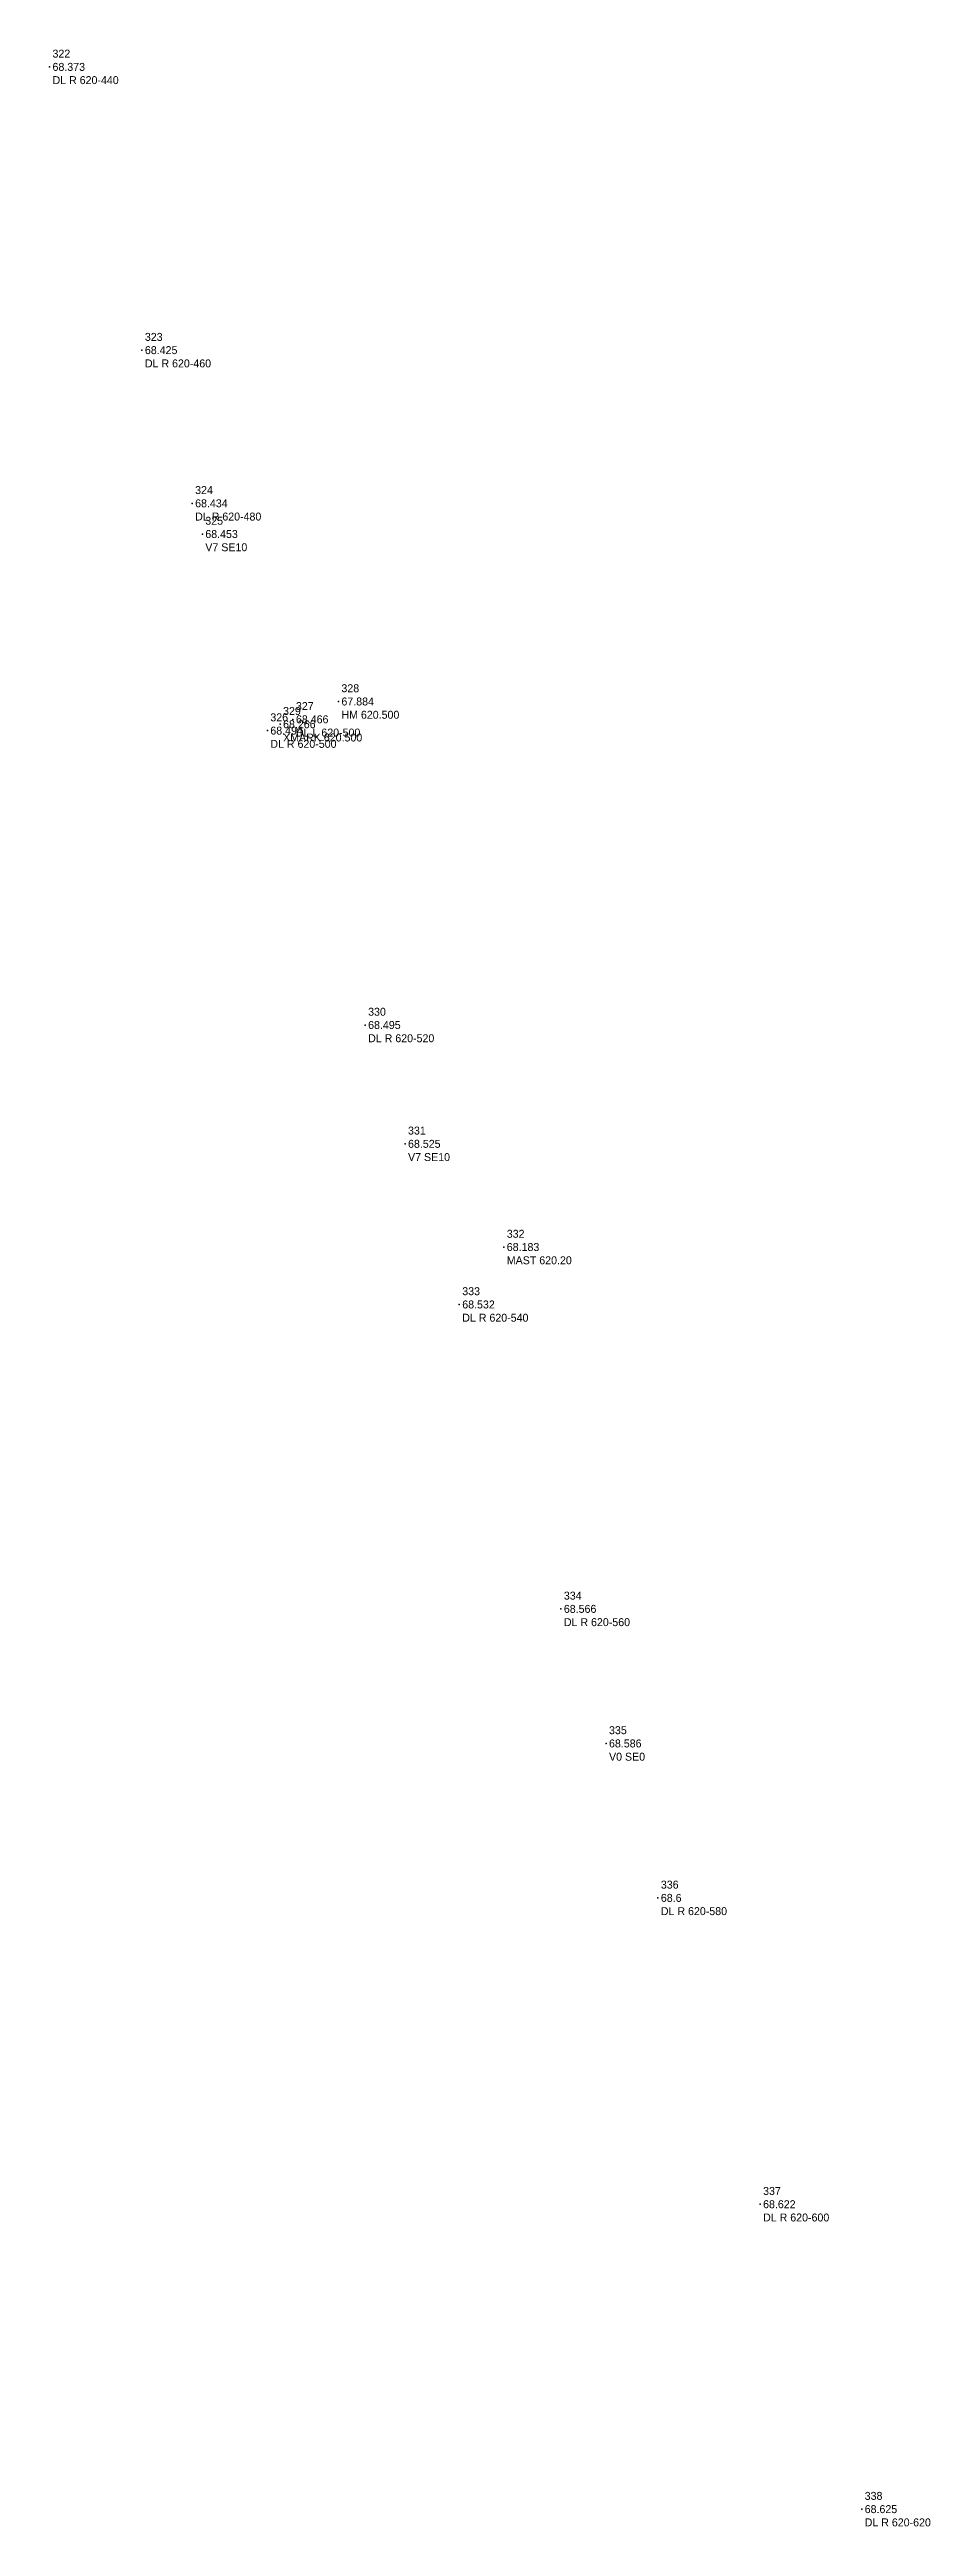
# Model space of a CAD drawing. Header units: metres. Extents: x 169978 to 830021, y 964681 to 1014880.
# Drawn here: x 817370.4 to 817425.8, y 984808 to 984963.7 of the extents above; entities that cross this region are included whole.
import ezdxf

# ---------------------------------------------------------------- set-up
doc = ezdxf.new("R2010")
doc.units = ezdxf.units.M

msp = doc.modelspace()

# ---------------------------------------------------------------- texts
at = {"layer": 'TN CH614-600 TO CH620-620_Survey', "char_height": 0.5, "attachment_point": 4}
for s, insert, width in [(' 322\\P 68.373\\P DL R 620-440', (817370.41, 984962.64, 68.37), 6.5), (' 323\\P 68.425\\P DL R 620-460', (817376.22, 984944.83, 68.42), 6.5), (' 324\\P 68.434\\P DL R 620-480', (817379.38, 984935.2, 68.43), 6.5), (' 325\\P 68.453\\P V7 SE10', (817380.02, 984933.27, 68.45), 4), (' 328\\P 67.884\\P HM 620.500', (817388.58, 984922.74, 67.88), 5.5), (' 326\\P 68.494\\P DL R 620-500', (817384.11, 984920.91, 68.49), 6.5), (' 329\\P 68.266\\P XMARK 620.500', (817384.91, 984921.31, 68.27), 7), (' 327\\P 68.466\\P DL L 620-500', (817385.72, 984921.62, 68.47), 6.5), (' 330\\P 68.495\\P DL R 620-520', (817390.26, 984902.4, 68.49), 6.5), (' 331\\P 68.525\\P V7 SE10', (817392.77, 984894.93, 68.53), 4), (' 332\\P 68.183\\P MAST 620.20', (817398.98, 984888.44, 68.18), 6), (' 333\\P 68.532\\P DL R 620-540', (817396.18, 984884.83, 68.53), 6.5), (' 334\\P 68.566\\P DL R 620-560', (817402.57, 984865.69, 68.57), 6.5), (' 335\\P 68.586\\P V0 SE0', (817405.41, 984857.23, 68.59), 3.5), (' 336\\P 68.6\\P DL R 620-580', (817408.67, 984847.52, 68.6), 6.5), (' 337\\P 68.622\\P DL R 620-600', (817415.1, 984828.26, 68.62), 6.5), (' 338\\P 68.625\\P DL R 620-620', (817421.49, 984809.09, 68.62), 6.5)]:
    msp.add_mtext(s, dxfattribs=dict(at, insert=insert, width=width))

# ---------------------------------------------------------------- linework, layer by layer
at = {"layer": 'TN CH614-600 TO CH620-620_Survey'}
for p in [(817370.41, 984962.64, 68.37), (817376.22, 984944.83, 68.42), (817379.38, 984935.2, 68.43), (817380.02, 984933.27, 68.45), (817384.91, 984921.31, 68.27), (817385.72, 984921.62, 68.47), (817388.58, 984922.74, 67.88), (817384.11, 984920.91, 68.49), (817390.26, 984902.4, 68.49), (817392.77, 984894.93, 68.53), (817398.98, 984888.44, 68.18), (817396.18, 984884.83, 68.53), (817402.57, 984865.69, 68.57), (817405.41, 984857.23, 68.59), (817408.67, 984847.52, 68.6), (817415.1, 984828.26, 68.62), (817421.49, 984809.09, 68.62)]:
    msp.add_point(p, dxfattribs=at)

msp.set_redraw_order([(e.dxf.handle, doc.entitydb.next_handle()) for e in msp.query("TEXT MTEXT ATTDEF DIMENSION ARC_DIMENSION")])  # texts and dimensions are drawn at this point

doc.saveas('drawing.dxf')
